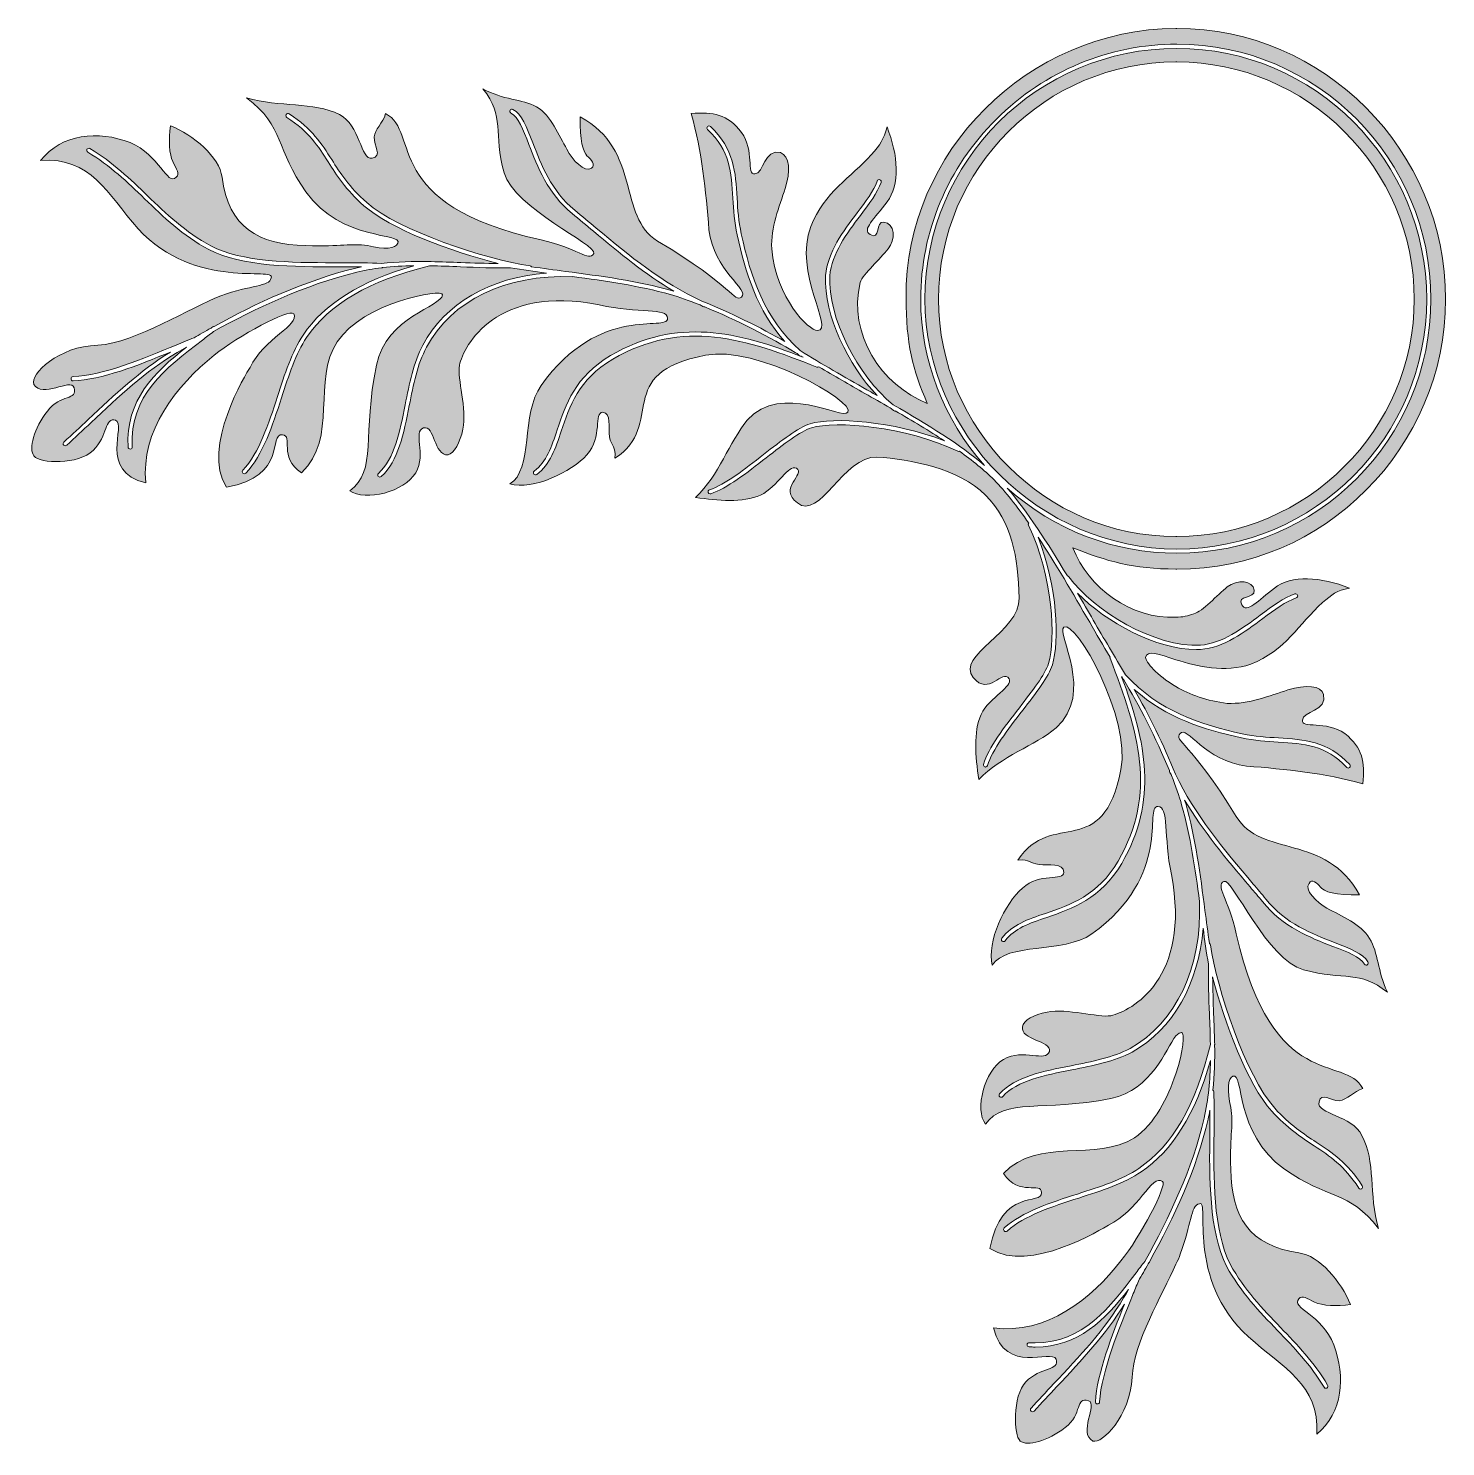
# Model space of a CAD drawing. Header units: inches. Extents: x -187 to 779, y -64 to 903.
import ezdxf

# ---------------------------------------------------------------- set-up
doc = ezdxf.new("R2010")
doc.units = ezdxf.units.IN
doc.header["$MEASUREMENT"] = 0
doc.layers.add('图层 1', color=7, linetype='Continuous')

# ---------------------------------------------------------------- blocks, each defined once
blk = doc.blocks.new('block 2')
at = {"layer": '图层 1', "true_color": 0xffffff}
h = blk.add_hatch(color=7, dxfattribs=at)
h.dxf.hatch_style = 2
edge = h.paths.add_edge_path()
edge.add_spline(control_points=[(628.13, 321.31), (633.47, 324.36), (657.88, 267.16), (682.29, 261.05), (710.52, 253.42), (720.43, 261.05), (739.5, 245.8), (732.64, 260.29), (733.4, 272.49), (727.3, 282.41), (721.19, 292.33), (708.22, 297.66), (698.31, 303.01), (691.44, 306.82), (682.29, 315.98), (686.1, 319.78), (687.63, 323.6), (692.21, 319.78), (693.74, 317.5), (696.01, 314.44), (704.41, 311.39), (720.43, 312.16), (697.54, 354.11), (653.3, 337.33), (636.52, 365.55), (604.49, 417.42), (593.81, 416.66), (598.39, 421.99), (602.2, 428.1), (615.94, 402.93), (643.39, 399.88), (670.08, 397.58), (696.78, 395.3), (722.72, 387.67), (724.23, 402.93), (722.72, 412.07), (710.52, 421.99), (697.54, 431.15), (680.76, 425.05), (681.53, 431.15), (681.53, 437.25), (699.07, 437.25), (696.01, 448.69), (694.5, 454.79), (683.82, 455.56), (671.62, 451.74), (659.41, 447.93), (644.92, 441.82), (630.42, 442.6), (616.69, 444.12), (604.49, 448.69), (595.33, 454.03), (582.38, 461.66), (574.74, 470.81), (574.74, 473.86), (575.5, 479.2), (583.89, 476.15), (595.33, 472.34), (609.83, 467.77), (628.89, 463.19), (646.43, 469.29), (670.08, 478.44), (679.23, 496.75), (695.26, 511.24), (701.36, 516.58), (705.18, 519.63), (713.56, 521.16), (694.5, 528.78), (673.89, 530.31), (662.45, 521.16), (651.77, 512.77), (643.39, 503.61), (640.33, 509.71), (636.52, 516.58), (649.5, 513.53), (648.73, 519.63), (647.97, 526.5), (637.29, 527.26), (630.42, 521.92), (623.55, 516.58), (613.64, 505.14), (607.53, 503.61), (603.73, 502.09), (599.91, 501.33), (595.33, 501.33), (564.83, 499.8), (535.84, 521.16), (525.16, 548.62), (548.05, 539.46), (566.35, 534.12), (595.33, 534.12), (595.33, 534.12), (596.09, 534.12), (596.09, 534.12), (696.01, 533.36), (779.16, 617.27), (779.16, 717.95), (779.16, 819.4), (696.01, 902.54), (596.09, 902.54), (596.09, 902.54), (595.33, 902.54), (595.33, 902.54), (494.64, 901.78), (410.73, 818.64), (411.5, 718.72), (411.5, 688.2), (416.08, 669.89), (426, 647.01), (394.72, 659.22), (371.84, 694.31), (380.24, 729.39), (382.51, 735.5), (393.96, 745.41), (399.29, 752.28), (404.63, 758.38), (403.89, 769.82), (396.25, 770.59), (390.91, 771.35), (393.96, 757.62), (387.11, 762.19), (380.99, 765.24), (390.15, 772.87), (398.54, 784.31), (407.7, 795.75), (406.16, 816.35), (398.54, 835.42), (396.25, 827.03), (393.96, 823.21), (387.85, 816.35), (374.13, 801.09), (355.82, 791.18), (346.67, 767.53), (334.47, 736.26), (362.69, 697.36), (351.25, 696.6), (345.14, 696.6), (323.03, 718.72), (319.97, 752.28), (319.21, 766.77), (325.31, 781.26), (329.13, 793.47), (332.94, 804.91), (332.17, 815.59), (326.07, 817.88), (314.63, 820.93), (314.63, 803.39), (308.54, 803.39), (302.43, 802.62), (308.54, 819.4), (299.38, 831.61), (289.46, 844.58), (280.31, 845.34), (265.05, 844.58), (272.68, 818.64), (274.97, 791.94), (277.25, 765.25), (280.31, 737.79), (305.48, 724.06), (299.38, 719.48), (294.04, 715.66), (294.8, 726.34), (242.16, 757.62), (214.7, 774.4), (231.48, 819.4), (189.54, 842.29), (188.78, 826.27), (191.82, 817.88), (194.12, 815.59), (197.16, 813.3), (200.22, 809.49), (197.16, 807.2), (192.58, 804.15), (184.2, 812.54), (180.38, 820.17), (175.04, 829.32), (169.7, 843.05), (159.79, 849.15), (149.88, 854.49), (136.91, 853.72), (123.17, 861.36), (138.44, 842.29), (130.04, 831.61), (137.67, 804.15), (144.54, 779.74), (200.98, 755.33), (198.69, 749.23), (195.64, 743.12), (187.25, 753.04), (162.84, 758.38), (53, 782.79), (81.22, 831.61), (56.81, 844.57), (55.29, 837.71), (49.2, 833.9), (49.2, 828.55), (48.43, 822.45), (55.29, 815.59), (47.66, 814.06), (40.03, 812.54), (39.27, 836.95), (25.55, 843.81), (7.23, 852.96), (-14.89, 848.39), (-37.77, 855.25), (-11.84, 835.42), (-17.93, 820.16), (2.66, 791.18), (27.08, 756.85), (69.02, 763.72), (65.21, 756.09), (63.68, 752.28), (56.06, 751.51), (44.62, 754.56), (33.17, 756.09), (27.08, 753.8), (2.66, 754.56), (-30.14, 755.33), (-49.98, 766.77), (-54.55, 801.09), (-56.07, 814.82), (-74.37, 830.08), (-89.62, 836.18), (-91.16, 827.03), (-90.4, 816.35), (-88.12, 811.77), (-85.82, 806.43), (-82.77, 803.38), (-85.82, 801.09), (-91.92, 794.99), (-97.26, 816.35), (-117.1, 824.74), (-139.22, 833.13), (-163.62, 830.84), (-178.13, 812.54), (-143.8, 814.82), (-133.12, 790.42), (-111.75, 766.01), (-72.1, 723.29), (-17.93, 740.84), (-21, 732.44), (-22.52, 726.34), (-34.71, 727.87), (-55.32, 720.24), (-75.91, 712.61), (-113.27, 688.2), (-139.22, 686.68), (-165.92, 685.91), (-185.75, 666.85), (-182.7, 659.98), (-177.36, 650.07), (-157.53, 664.55), (-155.24, 657.69), (-152.94, 648.54), (-164.39, 653.88), (-173.54, 641.68), (-182.7, 630.23), (-186.5, 615.74), (-182.7, 611.16), (-178.89, 605.82), (-152.19, 605.06), (-142.27, 614.98), (-132.35, 624.89), (-134.64, 637.86), (-127.02, 635.57), (-119.38, 632.52), (-139.22, 600.48), (-106.42, 592.85), (-110.23, 627.94), (-85.82, 659.21), (-59.89, 679.81), (-43.88, 692.78), (-8.78, 711.85), (-5.73, 708.03), (-1.15, 700.41), (-26.33, 691.25), (-35.48, 671.42), (-37.77, 667.61), (-69.04, 617.26), (-51.49, 589.81), (-9.55, 597.43), (-23.28, 626.42), (-13.36, 625.66), (-5.73, 624.89), (-16.41, 610.4), (-0.4, 599.72), (24.78, 623.37), (6.47, 663.03), (24.01, 688.96), (41.56, 715.66), (95.72, 725.58), (95.72, 721), (94.95, 712.61), (57.57, 706.51), (50.71, 672.95), (40.79, 626.42), (51.47, 600.48), (32.42, 587.51), (43.09, 579.89), (69.78, 586.75), (77.42, 599.72), (85.03, 612.69), (75.12, 627.94), (82.76, 630.23), (90.37, 632.52), (89.61, 611.16), (99.54, 611.93), (103.34, 612.69), (107.92, 620.31), (109.45, 629.47), (112.5, 643.2), (105.64, 663.79), (107.15, 672.95), (110.21, 686.68), (132.33, 727.86), (202.5, 714.14), (229.2, 708.03), (249.03, 712.61), (249.03, 704.98), (249.03, 695.07), (203.26, 715.66), (162.84, 659.21), (149.12, 640.15), (157.5, 601.24), (141.48, 592.09), (157.5, 587.51), (183.44, 600.48), (194.12, 611.93), (204.79, 624.13), (198.69, 640.91), (204.79, 640.91), (210.9, 640.91), (208.6, 630.23), (209.37, 624.13), (210.9, 617.26), (213.94, 618.02), (213.2, 609.63), (248.27, 632.52), (210.9, 667.61), (274.97, 679.81), (309.29, 686.68), (377.17, 648.54), (371.84, 640.91), (368.03, 635.57), (326.84, 661.5), (303.19, 635.57), (290.99, 620.31), (284.13, 598.2), (268.11, 582.94), (283.36, 580.65), (300.14, 579.12), (312.35, 584.46), (324.55, 590.56), (331.41, 605.82), (336.76, 602.77), (343.62, 598.95), (323.79, 589.04), (337.51, 579.12), (352.77, 566.92), (368.79, 611.16), (391.68, 610.4), (414.55, 608.87), (447.36, 602.77), (465.66, 584.46), (483.96, 566.15), (487.78, 542.51), (488.54, 514.29), (489.3, 491.4), (445.06, 475.38), (457.27, 460.13), (467.95, 447.16), (477.11, 466.23), (481.68, 459.37), (484.73, 454.03), (468.71, 447.16), (462.61, 434.96), (457.27, 422.76), (458.8, 406.74), (461.08, 390.72), (476.34, 406.74), (499.24, 413.6), (513.72, 425.81), (540.41, 449.45), (513.72, 490.64), (519.06, 494.46), (527.45, 499.8), (564.83, 431.91), (557.96, 397.58), (545.75, 334.27), (510.67, 370.89), (487.78, 335.8), (496.17, 336.56), (495.4, 333.51), (502.27, 332.75), (508.38, 331.98), (519.06, 334.27), (519.06, 327.41), (519.06, 321.31), (502.27, 327.41), (490.83, 316.73), (478.62, 306.05), (466.41, 280.12), (470.24, 264.09), (480.15, 280.12), (518.29, 271.73), (538.12, 285.46), (593.8, 325.89), (573.21, 372.42), (583.13, 372.42), (590.75, 372.42), (586.95, 351.81), (592.28, 325.89), (606.02, 254.95), (564.83, 232.83), (551.09, 229.76), (541.94, 228.24), (521.34, 235.11), (507.61, 232.07), (498.46, 230.53), (491.6, 226.73), (490.83, 222.15), (489.3, 212.99), (510.66, 212.99), (509.15, 205.36), (506.85, 197.74), (491.6, 207.64), (477.86, 200.02), (464.89, 192.4), (458.04, 165.7), (465.66, 155.78), (478.62, 174.09), (504.56, 164.18), (551.09, 173.33), (579.31, 179.43), (588.47, 206.89), (595.33, 216.04), (596.86, 217.57), (598.39, 218.33), (599.15, 218.33), (601.43, 218.33), (600.67, 205.36), (595.33, 190.12), (589.99, 174.09), (580.84, 155.78), (567.1, 146.63), (541.17, 129.85), (501.51, 147.39), (477.86, 122.22), (488.53, 106.2), (503.81, 116.88), (503.81, 109.25), (504.56, 100.1), (476.34, 113.07), (468.71, 71.11), (495.4, 53.57), (545.75, 84.85), (549.56, 87.13), (569.4, 96.29), (579.31, 122.22), (586.18, 116.88), (589.99, 114.6), (570.93, 78.74), (557.95, 62.73), (538.12, 36.79), (506.85, 12.38), (471, 16.96), (479.38, -15.83), (510.66, 3.23), (513.72, -4.4), (516.76, -12.02), (503.04, -9.74), (493.11, -19.65), (483.96, -29.57), (484.73, -56.27), (489.3, -60.08), (493.88, -63.89), (508.38, -60.08), (519.82, -50.92), (532.01, -41.78), (526.68, -29.57), (535.83, -32.62), (542.71, -34.91), (528.2, -54.75), (538.88, -60.08), (544.98, -62.36), (564.06, -43.3), (565.58, -16.6), (566.35, 7.04), (586.18, 39.08), (595.32, 60.43), (596.86, 62.73), (597.62, 65.02), (598.39, 67.3), (606.01, 87.9), (605.25, 100.1), (611.35, 101.63), (618.97, 104.68), (601.43, 50.53), (644.91, 10.86), (668.55, -10.5), (692.97, -21.18), (691.44, -55.51), (708.98, -40.24), (711.28, -16.6), (702.88, 5.52), (695.25, 26.12), (673.14, 30.69), (679.23, 36.79), (681.53, 39.84), (684.57, 36.79), (689.92, 34.5), (695.25, 32.22), (705.17, 31.46), (714.32, 32.98), (708.22, 48.24), (692.97, 66.54), (679.23, 68.07), (644.91, 73.4), (633.47, 92.47), (632.71, 125.28), (631.94, 149.69), (634.99, 155.78), (632.71, 167.23), (630.42, 178.67), (630.42, 187.06), (634.23, 188.59), (641.86, 191.64), (634.99, 149.69), (669.32, 125.28), (698.31, 104.68), (713.55, 110.78), (733.39, 84.85), (726.53, 107.73), (731.86, 130.61), (721.96, 148.15), (715.85, 161.89), (690.67, 162.65), (692.97, 171.04), (694.5, 177.9), (700.59, 171.81), (706.69, 171.81), (712.04, 172.57), (716.62, 177.91), (722.71, 180.19), (710.51, 203.83), (661.69, 175.62), (636.52, 285.46), (631.18, 309.86), (622.03, 318.26), (628.13, 321.31)], knot_values=[0, 0, 0, 0, 1, 1, 1, 2, 2, 2, 3, 3, 3, 4, 4, 4, 5, 5, 5, 6, 6, 6, 7, 7, 7, 8, 8, 8, 9, 9, 9, 10, 10, 10, 11, 11, 11, 12, 12, 12, 13, 13, 13, 14, 14, 14, 15, 15, 15, 16, 16, 16, 17, 17, 17, 18, 18, 18, 19, 19, 19, 20, 20, 20, 21, 21, 21, 22, 22, 22, 23, 23, 23, 24, 24, 24, 25, 25, 25, 26, 26, 26, 27, 27, 27, 28, 28, 28, 29, 29, 29, 30, 30, 30, 31, 31, 31, 32, 32, 32, 33, 33, 33, 34, 34, 34, 35, 35, 35, 36, 36, 36, 37, 37, 37, 38, 38, 38, 39, 39, 39, 40, 40, 40, 41, 41, 41, 42, 42, 42, 43, 43, 43, 44, 44, 44, 45, 45, 45, 46, 46, 46, 47, 47, 47, 48, 48, 48, 49, 49, 49, 50, 50, 50, 51, 51, 51, 52, 52, 52, 53, 53, 53, 54, 54, 54, 55, 55, 55, 56, 56, 56, 57, 57, 57, 58, 58, 58, 59, 59, 59, 60, 60, 60, 61, 61, 61, 62, 62, 62, 63, 63, 63, 64, 64, 64, 65, 65, 65, 66, 66, 66, 67, 67, 67, 68, 68, 68, 69, 69, 69, 70, 70, 70, 71, 71, 71, 72, 72, 72, 73, 73, 73, 74, 74, 74, 75, 75, 75, 76, 76, 76, 77, 77, 77, 78, 78, 78, 79, 79, 79, 80, 80, 80, 81, 81, 81, 82, 82, 82, 83, 83, 83, 84, 84, 84, 85, 85, 85, 86, 86, 86, 87, 87, 87, 88, 88, 88, 89, 89, 89, 90, 90, 90, 91, 91, 91, 92, 92, 92, 93, 93, 93, 94, 94, 94, 95, 95, 95, 96, 96, 96, 97, 97, 97, 98, 98, 98, 99, 99, 99, 100, 100, 100, 101, 101, 101, 102, 102, 102, 103, 103, 103, 104, 104, 104, 105, 105, 105, 106, 106, 106, 107, 107, 107, 108, 108, 108, 109, 109, 109, 110, 110, 110, 111, 111, 111, 112, 112, 112, 113, 113, 113, 114, 114, 114, 115, 115, 115, 116, 116, 116, 117, 117, 117, 118, 118, 118, 119, 119, 119, 120, 120, 120, 121, 121, 121, 122, 122, 122, 123, 123, 123, 124, 124, 124, 125, 125, 125, 126, 126, 126, 127, 127, 127, 128, 128, 128, 129, 129, 129, 130, 130, 130, 131, 131, 131, 132, 132, 132, 133, 133, 133, 134, 134, 134, 135, 135, 135, 136, 136, 136, 137, 137, 137, 138, 138, 138, 139, 139, 139, 140, 140, 140, 141, 141, 141, 142, 142, 142, 143, 143, 143, 144, 144, 144, 145, 145, 145, 146, 146, 146, 147, 147, 147, 148, 148, 148, 149, 149, 149, 150, 150, 150, 151, 151, 151, 152, 152, 152, 153, 153, 153, 154, 154, 154, 155, 155, 155, 156, 156, 156, 157, 157, 157, 158, 158, 158, 159, 159, 159, 160, 160, 160, 161, 161, 161, 162, 162, 162, 163, 163, 163, 164, 164, 164, 165, 165, 165, 166, 166, 166, 167, 167, 167, 168, 168, 168, 169, 169, 169, 170, 170, 170, 171, 171, 171, 172, 172, 172, 173, 173, 173, 174, 174, 174, 175, 175, 175, 176, 176, 176, 177, 177, 177, 178, 178, 178, 179, 179, 179, 180, 180, 180, 181, 181, 181, 182, 182, 182, 183, 183, 183, 183], degree=3, periodic=1)
edge = h.paths.add_edge_path()
edge.add_spline(control_points=[(602.05, 374.33), (608.72, 350.73), (612, 325.69), (615.19, 301.46), (616.17, 294.07), (617.19, 286.53), (618.27, 278.99), (618.58, 278.77), (618.82, 278.44), (618.87, 278.03), (623.22, 248.33), (642.94, 188.77), (662.76, 166.65), (673.14, 155.26), (682.24, 149.3), (691.02, 143.54), (701.85, 136.46), (712.07, 129.76), (722.39, 113.85), (722.82, 113.19), (722.62, 112.3), (721.96, 111.87), (721.73, 111.72), (721.46, 111.65), (721.19, 111.65), (720.72, 111.65), (720.26, 111.87), (720, 112.3), (710, 127.7), (700.49, 133.94), (689.48, 141.16), (680.54, 147.01), (671.28, 153.07), (660.64, 164.74), (644.24, 183.03), (628.41, 224.67), (620.42, 256.35), (620.5, 247.78), (620.76, 239.24), (621.09, 230.94), (621.36, 224.45), (621.61, 217.9), (621.74, 211.34), (621.88, 211.04), (621.97, 210.72), (621.89, 210.38), (621.85, 210.2), (621.8, 210.04), (621.75, 209.87), (621.94, 199.56), (621.72, 189.21), (620.63, 178.94), (620.94, 178.7), (621.15, 178.39), (621.17, 177.97), (621.56, 169.85), (621.46, 160.2), (621.34, 150), (621.02, 120.33), (620.64, 83.39), (632.46, 60.33), (641.9, 43.02), (654.48, 29.95), (666.65, 17.3), (677.92, 5.59), (689.56, -6.5), (698.76, -21.97), (699.17, -22.65), (698.95, -23.53), (698.27, -23.94), (698.04, -24.07), (697.79, -24.13), (697.54, -24.13), (697.05, -24.13), (696.58, -23.88), (696.32, -23.44), (687.28, -8.25), (675.75, 3.74), (664.6, 15.32), (652.29, 28.1), (639.56, 41.32), (629.93, 58.99), (617.77, 82.72), (618.17, 120.04), (618.49, 150.03), (618.54, 155.33), (618.58, 160.43), (618.58, 165.28), (618.18, 163.27), (617.8, 161.25), (617.32, 159.26), (609.54, 125.18), (594.06, 92.25), (577.59, 62.59), (577.57, 62.33), (577.56, 62.07), (577.39, 61.86), (577.12, 61.5), (576.85, 61.13), (576.56, 60.77), (574.32, 56.77), (572.09, 52.79), (569.83, 48.92), (568.61, 45.86), (567.27, 42.57), (565.84, 39.11), (556.9, 17.26), (544.66, -12.65), (543.37, -33.47), (543.31, -34.24), (542.69, -34.81), (541.94, -34.81), (541.9, -34.81), (541.88, -34.81), (541.84, -34.81), (541.07, -34.76), (540.46, -34.08), (540.51, -33.3), (541.71, -14.15), (551.79, 12.12), (560.38, 33.25), (547.53, 12.51), (531.33, -4.89), (514.12, -23.16), (509.02, -28.59), (503.87, -34.06), (498.76, -39.68), (498.47, -40), (498.08, -40.15), (497.7, -40.15), (497.35, -40.15), (497.02, -40.02), (496.73, -39.77), (496.15, -39.25), (496.11, -38.34), (496.65, -37.76), (501.76, -32.13), (506.93, -26.64), (512.04, -21.21), (529.94, -2.2), (546.84, 15.75), (559.77, 37.52), (560.89, 39.36), (562.01, 41.3), (563.13, 43.18), (547.04, 22.59), (529.03, 3.98), (499.46, 3.98), (498.09, 3.98), (496.73, 4.01), (495.32, 4.09), (494.54, 4.14), (493.93, 4.81), (493.98, 5.6), (494.04, 6.39), (494.54, 6.97), (495.49, 6.95), (496.81, 6.87), (498.1, 6.83), (499.38, 6.83), (532.19, 6.83), (550.5, 31.08), (568.22, 54.55), (570.21, 57.17), (572.19, 59.77), (574.17, 62.34), (590.88, 92.24), (606.68, 125.52), (614.53, 159.91), (617.67, 172.77), (618.72, 186), (618.92, 199.25), (608.65, 162.83), (593.19, 137.83), (571.72, 123.32), (560.44, 115.56), (544.58, 110.46), (529.26, 105.53), (511.01, 99.67), (492.16, 93.61), (480.34, 83.02), (480.08, 82.78), (479.73, 82.65), (479.39, 82.65), (479, 82.65), (478.6, 82.82), (478.32, 83.13), (477.8, 83.71), (477.85, 84.62), (478.44, 85.15), (490.69, 96.14), (509.85, 102.3), (528.38, 108.25), (543.51, 113.13), (559.15, 118.15), (570.12, 125.69), (592.97, 141.13), (608.92, 168.8), (618.89, 210.23), (618.77, 217.13), (618.52, 224), (618.23, 230.81), (617.77, 242.01), (617.3, 253.58), (617.55, 264.89), (616.18, 272.95), (615.02, 281.23), (613.9, 289.49), (610.93, 251.58), (593.55, 220.66), (565.52, 204.88), (553.55, 198.56), (538.79, 195.68), (524.54, 192.88), (505.51, 189.16), (487.54, 185.65), (477.38, 174.66), (477.11, 174.34), (476.72, 174.19), (476.34, 174.19), (475.99, 174.19), (475.65, 174.31), (475.37, 174.57), (474.8, 175.11), (474.75, 176.01), (475.29, 176.58), (486.07, 188.28), (504.49, 191.87), (523.99, 195.69), (538.05, 198.44), (552.58, 201.29), (564.15, 207.39), (595.55, 225.06), (613.24, 262.49), (611.45, 307.52), (611.45, 307.55), (611.47, 307.57), (611.47, 307.59), (608.55, 329.67), (605.32, 352.25), (599.3, 373.55), (597.64, 379.43), (595.24, 386.19), (592.4, 393.34), (591.94, 394.32), (591.43, 395.25), (590.98, 396.23), (590.88, 396.43), (590.96, 396.64), (590.96, 396.85), (582.13, 418.34), (569.62, 442.76), (559.8, 458.62), (559.45, 459.18), (559.09, 459.79), (558.75, 460.35), (558.63, 460.5), (558.49, 460.61), (558.37, 460.75), (575, 415.85), (583.49, 376.71), (558.43, 333.56), (544.25, 309.32), (524.67, 302.65), (507.4, 296.76), (495.56, 292.72), (485.34, 289.24), (479.01, 280.79), (478.73, 280.41), (478.29, 280.22), (477.86, 280.22), (477.57, 280.22), (477.26, 280.31), (477.01, 280.5), (476.37, 280.97), (476.24, 281.87), (476.72, 282.5), (483.59, 291.65), (494.7, 295.44), (506.47, 299.46), (523.28, 305.19), (542.32, 311.68), (555.96, 335), (582.88, 381.35), (570.06, 423.31), (550.52, 473.34), (550.42, 473.59), (550.49, 473.83), (550.54, 474.08), (545.87, 481.95), (541.21, 489.93), (536.64, 497.81), (525.08, 517.74), (513.3, 537.95), (501.48, 555.91), (514.88, 522.11), (516.07, 484.69), (511.26, 468.87), (508.69, 460.75), (500.1, 449.64), (491, 437.87), (480.77, 424.62), (470.2, 410.92), (467.03, 400.24), (466.85, 399.61), (466.27, 399.21), (465.66, 399.21), (465.52, 399.21), (465.39, 399.23), (465.25, 399.27), (464.49, 399.5), (464.07, 400.29), (464.28, 401.04), (467.61, 412.24), (478.35, 426.16), (488.74, 439.62), (497.68, 451.18), (506.11, 462.09), (508.54, 469.72), (513.65, 486.56), (511.77, 528.7), (494.88, 564.02), (494.65, 564.51), (494.8, 565), (495.09, 565.41), (487.23, 576.73), (479.34, 586.86), (471.5, 594.91), (464.82, 601.59), (456.75, 608.06), (447.85, 614.42), (447.5, 614.28), (447.11, 614.27), (446.73, 614.45), (411.19, 631.45), (363.23, 635.29), (347.09, 630.39), (339.3, 627.92), (328.11, 619.19), (316.26, 609.95), (303.08, 599.68), (289.44, 589.06), (278.48, 585.4), (278.32, 585.35), (278.16, 585.33), (278.02, 585.33), (277.42, 585.33), (276.86, 585.7), (276.66, 586.31), (276.41, 587.05), (276.82, 587.86), (277.57, 588.11), (288.08, 591.61), (301.5, 602.08), (314.5, 612.2), (326.56, 621.6), (337.96, 630.49), (346.24, 633.12), (361.65, 637.82), (402.73, 635.14), (437.63, 621.46), (427.27, 628.31), (415.99, 635.09), (404.19, 641.93), (404.07, 641.9), (403.99, 641.78), (403.89, 641.78), (403.57, 641.78), (403.28, 641.87), (403.02, 642.06), (402.25, 642.64), (401.46, 643.31), (400.7, 643.94), (395.01, 647.21), (389.26, 650.48), (383.42, 653.8), (373.01, 659.71), (362.48, 665.8), (352.12, 671.95), (351.72, 671.6), (351.22, 671.4), (350.71, 671.62), (302.74, 691.11), (259.15, 704.98), (211.62, 677.06), (188.32, 663.43), (182.07, 644.65), (176.57, 628.09), (172.7, 616.45), (169.04, 605.45), (159.88, 598.58), (159.62, 598.39), (159.33, 598.29), (159.03, 598.29), (158.59, 598.29), (158.15, 598.49), (157.88, 598.87), (157.41, 599.49), (157.53, 600.39), (158.16, 600.86), (166.61, 607.2), (169.96, 617.3), (173.86, 628.99), (179.53, 646.03), (185.94, 665.35), (210.17, 679.52), (255.34, 706.03), (296.73, 695.82), (341.38, 678.41), (340.92, 678.69), (340.44, 678.96), (339.99, 679.24), (339.93, 679.23), (339.86, 679.15), (339.8, 679.15), (339.47, 679.15), (339.14, 679.26), (338.87, 679.48), (338.44, 679.86), (338.09, 680.27), (337.67, 680.65), (337.11, 680.99), (336.53, 681.31), (336, 681.65), (320.16, 691.47), (295.78, 703.96), (274.31, 712.78), (274.27, 712.78), (274.25, 712.71), (274.2, 712.71), (274, 712.71), (273.8, 712.75), (273.62, 712.83), (272.78, 713.21), (272.06, 713.69), (271.24, 714.07), (263.88, 717), (256.95, 719.46), (250.93, 721.15), (229.51, 727.21), (206.67, 730.43), (184.34, 733.38), (184.26, 733.37), (184.22, 733.3), (184.14, 733.3), (138.85, 735.1), (101.7, 717.15), (84.77, 685.25), (78.63, 673.95), (75.79, 659.51), (73.04, 645.54), (69.22, 626.18), (65.62, 607.9), (53.97, 597.15), (53.69, 596.9), (53.35, 596.77), (53, 596.77), (52.61, 596.77), (52.23, 596.92), (51.94, 597.23), (51.41, 597.81), (51.44, 598.71), (52.02, 599.25), (62.99, 609.36), (66.51, 627.21), (70.23, 646.09), (73.03, 660.27), (75.92, 674.93), (82.25, 686.6), (97.42, 715.17), (128.19, 732.79), (166.47, 735.78), (158.28, 736.89), (150.04, 738.06), (142, 739.43), (130.94, 739.13), (119.29, 739.63), (108.02, 740.09), (101.02, 740.37), (93.92, 740.64), (86.85, 740.75), (45.83, 730.62), (18.4, 714.67), (3.08, 691.98), (-4.28, 680.95), (-9.04, 666.26), (-14.06, 650.72), (-20.23, 631.69), (-26.61, 612.02), (-38.26, 599.51), (-38.54, 599.2), (-38.92, 599.05), (-39.3, 599.05), (-39.64, 599.05), (-39.99, 599.18), (-40.27, 599.44), (-40.85, 599.98), (-40.88, 600.88), (-40.35, 601.46), (-29.13, 613.5), (-22.86, 632.87), (-16.8, 651.6), (-11.92, 666.65), (-6.88, 682.2), (0.71, 693.57), (15.13, 714.93), (39.94, 730.39), (76.07, 740.76), (68.9, 740.66), (61.79, 740.32), (54.78, 739.51), (54.67, 739.49), (54.61, 739.41), (54.53, 739.41), (54.48, 739.41), (54.45, 739.41), (54.42, 739.42), (54.34, 739.42), (54.24, 739.42), (54.16, 739.43), (48.46, 738.74), (42.83, 737.77), (37.32, 736.4), (1.57, 727.62), (-32.07, 711.64), (-60.45, 695.89), (-62.93, 693.96), (-65.42, 692.04), (-67.92, 690.13), (-93.5, 670.59), (-117.69, 652.12), (-115.68, 617.35), (-115.64, 616.56), (-116.24, 615.88), (-117.03, 615.84), (-117.05, 615.84), (-117.08, 615.84), (-117.11, 615.84), (-117.86, 615.84), (-118.49, 616.42), (-118.54, 617.18), (-120.37, 649.07), (-100.58, 668.22), (-78.75, 685.38), (-80.88, 684.13), (-83.07, 682.86), (-85.1, 681.64), (-106.87, 668.69), (-124.83, 651.79), (-143.82, 633.9), (-149.27, 628.78), (-154.75, 623.62), (-160.38, 618.5), (-160.97, 617.96), (-161.88, 618.01), (-162.4, 618.59), (-162.94, 619.18), (-162.89, 620.08), (-162.3, 620.61), (-156.68, 625.72), (-151.21, 630.88), (-145.79, 635.98), (-127.62, 653.09), (-110.3, 669.19), (-89.7, 682.01), (-111.32, 673.05), (-136.83, 662.96), (-155.96, 662.37), (-155.97, 662.37), (-156, 662.37), (-156.02, 662.37), (-156.78, 662.37), (-157.41, 662.98), (-157.44, 663.75), (-157.46, 664.54), (-156.84, 665.2), (-156.06, 665.22), (-135.94, 665.85), (-108.09, 677.44), (-85.71, 686.76), (-81.4, 688.55), (-77.34, 690.23), (-73.6, 691.73), (-69.87, 693.9), (-65.96, 696.1), (-62.01, 698.29), (-61.6, 698.61), (-61.19, 698.92), (-60.77, 699.24), (-60.5, 699.45), (-60.19, 699.5), (-59.86, 699.5), (-31.74, 714.97), (1.43, 730.53), (36.63, 739.17), (37.89, 739.48), (39.15, 739.7), (40.41, 739.98), (35.28, 740.06), (29.84, 740.06), (24.25, 740.03), (-4.86, 740.06), (-41.18, 739.99), (-63.6, 751.78), (-81.31, 761.43), (-94.53, 774.15), (-107.3, 786.46), (-118.89, 797.61), (-130.87, 809.13), (-146.06, 818.18), (-146.75, 818.58), (-146.96, 819.45), (-146.56, 820.13), (-146.16, 820.81), (-145.27, 821.04), (-144.61, 820.63), (-129.13, 811.43), (-117.03, 799.78), (-105.33, 788.52), (-92.68, 776.34), (-79.6, 763.76), (-62.26, 754.29), (-41.21, 743.25), (-7.04, 742.88), (21.23, 742.88), (23.27, 742.88), (25.26, 742.88), (27.23, 742.88), (37.03, 742.88), (46.19, 742.82), (53.94, 742.29), (64.64, 743.57), (75.58, 743.79), (86.49, 743.62), (86.65, 743.66), (86.82, 743.71), (86.99, 743.75), (87.38, 743.85), (87.75, 743.78), (88.04, 743.59), (94.76, 743.47), (101.49, 743.22), (108.13, 742.95), (116.56, 742.6), (125.15, 742.35), (133.69, 742.3), (101.95, 750.26), (59.72, 766.02), (42.13, 781.72), (29.79, 792.64), (23.69, 802.26), (17.77, 811.56), (11.08, 822.1), (4.76, 832.07), (-10.33, 841.85), (-10.99, 842.28), (-11.18, 843.16), (-10.76, 843.83), (-10.33, 844.5), (-9.43, 844.67), (-8.77, 844.25), (6.83, 834.12), (13.33, 823.9), (20.2, 813.09), (25.99, 803.96), (31.99, 794.51), (44.02, 783.86), (65.63, 764.57), (125.37, 745.12), (155.42, 740.72), (155.83, 740.66), (156.14, 740.42), (156.37, 740.11), (164.13, 738.98), (171.87, 737.92), (179.46, 736.92), (203.52, 733.76), (228.41, 730.49), (251.7, 723.91), (252.17, 723.78), (252.71, 723.58), (253.18, 723.44), (233.63, 735.03), (216.5, 749.34), (198.62, 764.28), (193.81, 768.29), (188.97, 772.33), (184.05, 776.34), (167.44, 789.82), (160.28, 808.45), (154.54, 823.42), (150.51, 833.91), (147.32, 842.19), (142.34, 844.84), (141.64, 845.21), (141.37, 846.07), (141.74, 846.77), (142.11, 847.48), (142.98, 847.75), (143.66, 847.36), (149.62, 844.22), (152.95, 835.49), (157.19, 824.45), (162.82, 809.79), (169.83, 791.55), (185.85, 778.56), (190.79, 774.54), (195.63, 770.49), (200.44, 766.47), (223.41, 747.28), (245.26, 729.24), (272.39, 716.68), (291.23, 709.15), (312.74, 698.48), (329.03, 689.12), (310.06, 710.14), (302.06, 736.33), (296.45, 761.89), (294.53, 770.57), (294.03, 778.8), (293.55, 786.76), (292.5, 804.23), (291.59, 819.31), (276.28, 833.61), (275.69, 834.15), (275.66, 835.05), (276.21, 835.63), (276.75, 836.21), (277.64, 836.23), (278.22, 835.7), (294.38, 820.62), (295.35, 804.26), (296.4, 786.93), (296.86, 779.08), (297.36, 770.97), (299.25, 762.51), (305.51, 733.92), (314.83, 704.59), (339.39, 682.95), (353.98, 673.85), (369.62, 664.92), (384.84, 656.29), (387.16, 654.97), (389.44, 653.67), (391.74, 652.36), (372.49, 672.89), (355.32, 706.79), (356.67, 734.04), (358.11, 750.29), (368.75, 764.35), (378.12, 776.77), (383.99, 784.53), (389.52, 791.86), (391.84, 798.52), (392.1, 799.26), (392.91, 799.66), (393.66, 799.39), (394.41, 799.13), (394.8, 798.32), (394.54, 797.58), (392.08, 790.5), (386.4, 782.99), (380.39, 775.05), (371.25, 762.94), (360.88, 749.22), (359.52, 733.85), (358.13, 706.04), (378.2, 665.75), (402.82, 646.02), (426.5, 632.39), (448.32, 619.01), (464.94, 604.76), (436.95, 636.44), (421.51, 676.13), (421.51, 717.95), (421.51, 764.04), (439.81, 807.61), (473.03, 840.63), (506.22, 873.61), (549.92, 891.77), (596.08, 891.77), (691.51, 891.77), (769.14, 813.8), (769.14, 717.95), (769.14, 622.53), (691.51, 544.9), (596.08, 544.9), (553.28, 544.9), (512.68, 560.68), (480.49, 589.23), (494.19, 573.26), (507.9, 551.99), (521.42, 529.4), (521.83, 529.38), (522.24, 529.22), (522.49, 528.86), (539.24, 505.54), (581.12, 480.62), (612.04, 482.16), (627.14, 483.49), (640.8, 493.68), (652.85, 502.66), (661.14, 508.83), (668.96, 514.67), (676.49, 517.17), (677.24, 517.43), (678.04, 517.02), (678.29, 516.27), (678.54, 515.52), (678.15, 514.71), (677.4, 514.46), (670.3, 512.1), (662.65, 506.4), (654.56, 500.37), (642.21, 491.16), (628.21, 480.72), (612.22, 479.31), (611.29, 479.26), (610.32, 479.24), (609.35, 479.24), (582.14, 479.24), (547.96, 497.69), (528.36, 517.67), (531.96, 511.54), (535.55, 505.38), (539.11, 499.25), (546.32, 486.81), (553.76, 474.04), (561.04, 462.09), (583.61, 437.25), (612.6, 428.02), (640.64, 421.86), (649.3, 419.99), (657.46, 419.51), (665.32, 419.03), (682.52, 418), (698.74, 417.03), (713.84, 400.85), (714.38, 400.28), (714.34, 399.37), (713.76, 398.83), (713.49, 398.57), (713.14, 398.45), (712.79, 398.45), (712.42, 398.45), (712.03, 398.6), (711.76, 398.9), (697.43, 414.25), (682.47, 415.14), (665.15, 416.18), (657.17, 416.66), (648.91, 417.15), (640.04, 419.07), (614.76, 424.62), (588.71, 432.6), (567.04, 452.03), (576.55, 435.53), (587.43, 413.58), (595.03, 394.45), (608.36, 366.5), (627.64, 343.58), (648.11, 319.43), (650.96, 316.05), (653.83, 312.67), (656.68, 309.26), (669.88, 292.54), (688.43, 285.39), (703.35, 279.65), (714.24, 275.46), (722.82, 272.15), (726.24, 266.35), (726.63, 265.68), (726.4, 264.8), (725.71, 264.39), (725.49, 264.26), (725.24, 264.2), (724.99, 264.2), (724.51, 264.2), (724.04, 264.46), (723.77, 264.9), (720.87, 269.84), (712.68, 272.99), (702.32, 276.98), (687.09, 282.85), (668.13, 290.15), (654.46, 307.46), (651.65, 310.83), (648.78, 314.21), (645.92, 317.58), (629.5, 336.97), (613.84, 355.56), (601.3, 376.63), (601.54, 375.89), (601.85, 375.05), (602.05, 374.33)], knot_values=[0, 0, 0, 0, 1, 1, 1, 2, 2, 2, 3, 3, 3, 4, 4, 4, 5, 5, 5, 6, 6, 6, 7, 7, 7, 8, 8, 8, 9, 9, 9, 10, 10, 10, 11, 11, 11, 12, 12, 12, 13, 13, 13, 14, 14, 14, 15, 15, 15, 16, 16, 16, 17, 17, 17, 18, 18, 18, 19, 19, 19, 20, 20, 20, 21, 21, 21, 22, 22, 22, 23, 23, 23, 24, 24, 24, 25, 25, 25, 26, 26, 26, 27, 27, 27, 28, 28, 28, 29, 29, 29, 30, 30, 30, 31, 31, 31, 32, 32, 32, 33, 33, 33, 34, 34, 34, 35, 35, 35, 36, 36, 36, 37, 37, 37, 38, 38, 38, 39, 39, 39, 40, 40, 40, 41, 41, 41, 42, 42, 42, 43, 43, 43, 44, 44, 44, 45, 45, 45, 46, 46, 46, 47, 47, 47, 48, 48, 48, 49, 49, 49, 50, 50, 50, 51, 51, 51, 52, 52, 52, 53, 53, 53, 54, 54, 54, 55, 55, 55, 56, 56, 56, 57, 57, 57, 58, 58, 58, 59, 59, 59, 60, 60, 60, 61, 61, 61, 62, 62, 62, 63, 63, 63, 64, 64, 64, 65, 65, 65, 66, 66, 66, 67, 67, 67, 68, 68, 68, 69, 69, 69, 70, 70, 70, 71, 71, 71, 72, 72, 72, 73, 73, 73, 74, 74, 74, 75, 75, 75, 76, 76, 76, 77, 77, 77, 78, 78, 78, 79, 79, 79, 80, 80, 80, 81, 81, 81, 82, 82, 82, 83, 83, 83, 84, 84, 84, 85, 85, 85, 86, 86, 86, 87, 87, 87, 88, 88, 88, 89, 89, 89, 90, 90, 90, 91, 91, 91, 92, 92, 92, 93, 93, 93, 94, 94, 94, 95, 95, 95, 96, 96, 96, 97, 97, 97, 98, 98, 98, 99, 99, 99, 100, 100, 100, 101, 101, 101, 102, 102, 102, 103, 103, 103, 104, 104, 104, 105, 105, 105, 106, 106, 106, 107, 107, 107, 108, 108, 108, 109, 109, 109, 110, 110, 110, 111, 111, 111, 112, 112, 112, 113, 113, 113, 114, 114, 114, 115, 115, 115, 116, 116, 116, 117, 117, 117, 118, 118, 118, 119, 119, 119, 120, 120, 120, 121, 121, 121, 122, 122, 122, 123, 123, 123, 124, 124, 124, 125, 125, 125, 126, 126, 126, 127, 127, 127, 128, 128, 128, 129, 129, 129, 130, 130, 130, 131, 131, 131, 132, 132, 132, 133, 133, 133, 134, 134, 134, 135, 135, 135, 136, 136, 136, 137, 137, 137, 138, 138, 138, 139, 139, 139, 140, 140, 140, 141, 141, 141, 142, 142, 142, 143, 143, 143, 144, 144, 144, 145, 145, 145, 146, 146, 146, 147, 147, 147, 148, 148, 148, 149, 149, 149, 150, 150, 150, 151, 151, 151, 152, 152, 152, 153, 153, 153, 154, 154, 154, 155, 155, 155, 156, 156, 156, 157, 157, 157, 158, 158, 158, 159, 159, 159, 160, 160, 160, 161, 161, 161, 162, 162, 162, 163, 163, 163, 164, 164, 164, 165, 165, 165, 166, 166, 166, 167, 167, 167, 168, 168, 168, 169, 169, 169, 170, 170, 170, 171, 171, 171, 172, 172, 172, 173, 173, 173, 174, 174, 174, 175, 175, 175, 176, 176, 176, 177, 177, 177, 178, 178, 178, 179, 179, 179, 180, 180, 180, 181, 181, 181, 182, 182, 182, 183, 183, 183, 184, 184, 184, 185, 185, 185, 186, 186, 186, 187, 187, 187, 188, 188, 188, 189, 189, 189, 190, 190, 190, 191, 191, 191, 192, 192, 192, 193, 193, 193, 194, 194, 194, 195, 195, 195, 196, 196, 196, 197, 197, 197, 198, 198, 198, 199, 199, 199, 200, 200, 200, 201, 201, 201, 202, 202, 202, 203, 203, 203, 204, 204, 204, 205, 205, 205, 206, 206, 206, 207, 207, 207, 208, 208, 208, 209, 209, 209, 210, 210, 210, 211, 211, 211, 212, 212, 212, 213, 213, 213, 214, 214, 214, 215, 215, 215, 216, 216, 216, 217, 217, 217, 218, 218, 218, 219, 219, 219, 220, 220, 220, 221, 221, 221, 222, 222, 222, 223, 223, 223, 224, 224, 224, 225, 225, 225, 226, 226, 226, 227, 227, 227, 228, 228, 228, 229, 229, 229, 230, 230, 230, 231, 231, 231, 232, 232, 232, 233, 233, 233, 234, 234, 234, 235, 235, 235, 236, 236, 236, 237, 237, 237, 238, 238, 238, 239, 239, 239, 240, 240, 240, 241, 241, 241, 242, 242, 242, 243, 243, 243, 244, 244, 244, 245, 245, 245, 246, 246, 246, 247, 247, 247, 248, 248, 248, 249, 249, 249, 250, 250, 250, 251, 251, 251, 252, 252, 252, 253, 253, 253, 254, 254, 254, 255, 255, 255, 256, 256, 256, 257, 257, 257, 258, 258, 258, 259, 259, 259, 260, 260, 260, 261, 261, 261, 262, 262, 262, 263, 263, 263, 264, 264, 264, 265, 265, 265, 266, 266, 266, 267, 267, 267, 268, 268, 268, 269, 269, 269, 270, 270, 270, 271, 271, 271, 272, 272, 272, 273, 273, 273, 274, 274, 274, 275, 275, 275, 276, 276, 276, 277, 277, 277, 278, 278, 278, 279, 279, 279, 280, 280, 280, 281, 281, 281, 282, 282, 282, 283, 283, 283, 284, 284, 284, 285, 285, 285, 286, 286, 286, 287, 287, 287, 288, 288, 288, 289, 289, 289, 290, 290, 290, 291, 291, 291, 292, 292, 292, 293, 293, 293, 294, 294, 294, 295, 295, 295, 296, 296, 296, 297, 297, 297, 298, 298, 298, 298], degree=3, periodic=1)
h = blk.add_hatch(color=7, dxfattribs=at)
h.dxf.hatch_style = 2
edge = h.paths.add_edge_path()
edge.add_spline(control_points=[(766.29, 717.95), (766.29, 812.22), (689.95, 888.91), (596.09, 888.91), (501.41, 888.91), (424.37, 812.22), (424.37, 717.95), (424.37, 625.7), (503.01, 547.76), (596.09, 547.76), (689.95, 547.76), (766.29, 624.11), (766.29, 717.95)], knot_values=[0, 0, 0, 0, 1, 1, 1, 2, 2, 2, 3, 3, 3, 4, 4, 4, 4], degree=3, periodic=1)
edge = h.paths.add_edge_path()
edge.add_spline(control_points=[(433.62, 717.95), (433.62, 807.2), (506.85, 879.66), (595.33, 879.66), (595.33, 879.66), (596.09, 879.66), (596.09, 879.66), (684.58, 879.66), (757.8, 807.2), (757.8, 717.95), (757.8, 629.47), (684.58, 556.25), (596.09, 556.25), (596.09, 556.25), (595.33, 556.25), (595.33, 556.25), (506.85, 556.25), (433.62, 629.47), (433.62, 717.95)], knot_values=[0, 0, 0, 0, 1, 1, 1, 2, 2, 2, 3, 3, 3, 4, 4, 4, 5, 5, 5, 6, 6, 6, 6], degree=3, periodic=1)
at = {"layer": '图层 1', "lineweight": 0}
for points, knots in [([(628.13, 321.31), (633.47, 324.36), (657.88, 267.16), (682.29, 261.05), (710.52, 253.42), (720.43, 261.05), (739.5, 245.8), (732.64, 260.29), (733.4, 272.49), (727.3, 282.41), (721.19, 292.33), (708.22, 297.66), (698.31, 303.01), (691.44, 306.82), (682.29, 315.98), (686.1, 319.78), (687.63, 323.6), (692.21, 319.78), (693.74, 317.5), (696.01, 314.44), (704.41, 311.39), (720.43, 312.16), (697.54, 354.11), (653.3, 337.33), (636.52, 365.55), (604.49, 417.42), (593.81, 416.66), (598.39, 421.99), (602.2, 428.1), (615.94, 402.93), (643.39, 399.88), (670.08, 397.58), (696.78, 395.3), (722.72, 387.67), (724.23, 402.93), (722.72, 412.07), (710.52, 421.99), (697.54, 431.15), (680.76, 425.05), (681.53, 431.15), (681.53, 437.25), (699.07, 437.25), (696.01, 448.69), (694.5, 454.79), (683.82, 455.56), (671.62, 451.74), (659.41, 447.93), (644.92, 441.82), (630.42, 442.6), (616.69, 444.12), (604.49, 448.69), (595.33, 454.03), (582.38, 461.66), (574.74, 470.81), (574.74, 473.86), (575.5, 479.2), (583.89, 476.15), (595.33, 472.34), (609.83, 467.77), (628.89, 463.19), (646.43, 469.29), (670.08, 478.44), (679.23, 496.75), (695.26, 511.24), (701.36, 516.58), (705.18, 519.63), (713.56, 521.16), (694.5, 528.78), (673.89, 530.31), (662.45, 521.16), (651.77, 512.77), (643.39, 503.61), (640.33, 509.71), (636.52, 516.58), (649.5, 513.53), (648.73, 519.63), (647.97, 526.5), (637.29, 527.26), (630.42, 521.92), (623.55, 516.58), (613.64, 505.14), (607.53, 503.61), (603.73, 502.09), (599.91, 501.33), (595.33, 501.33), (564.83, 499.8), (535.84, 521.16), (525.16, 548.62), (548.05, 539.46), (566.35, 534.12), (595.33, 534.12), (595.33, 534.12), (596.09, 534.12), (596.09, 534.12), (696.01, 533.36), (779.16, 617.27), (779.16, 717.95), (779.16, 819.4), (696.01, 902.54), (596.09, 902.54), (596.09, 902.54), (595.33, 902.54), (595.33, 902.54), (494.64, 901.78), (410.73, 818.64), (411.5, 718.72), (411.5, 688.2), (416.08, 669.89), (426, 647.01), (394.72, 659.22), (371.84, 694.31), (380.24, 729.39), (382.51, 735.5), (393.96, 745.41), (399.29, 752.28), (404.63, 758.38), (403.89, 769.82), (396.25, 770.59), (390.91, 771.35), (393.96, 757.62), (387.11, 762.19), (380.99, 765.24), (390.15, 772.87), (398.54, 784.31), (407.7, 795.75), (406.16, 816.35), (398.54, 835.42), (396.25, 827.03), (393.96, 823.21), (387.85, 816.35), (374.13, 801.09), (355.82, 791.18), (346.67, 767.53), (334.47, 736.26), (362.69, 697.36), (351.25, 696.6), (345.14, 696.6), (323.03, 718.72), (319.97, 752.28), (319.21, 766.77), (325.31, 781.26), (329.13, 793.47), (332.94, 804.91), (332.17, 815.59), (326.07, 817.88), (314.63, 820.93), (314.63, 803.39), (308.54, 803.39), (302.43, 802.62), (308.54, 819.4), (299.38, 831.61), (289.46, 844.58), (280.31, 845.34), (265.05, 844.58), (272.68, 818.64), (274.97, 791.94), (277.25, 765.25), (280.31, 737.79), (305.48, 724.06), (299.38, 719.48), (294.04, 715.66), (294.8, 726.34), (242.16, 757.62), (214.7, 774.4), (231.48, 819.4), (189.54, 842.29), (188.78, 826.27), (191.82, 817.88), (194.12, 815.59), (197.16, 813.3), (200.22, 809.49), (197.16, 807.2), (192.58, 804.15), (184.2, 812.54), (180.38, 820.17), (175.04, 829.32), (169.7, 843.05), (159.79, 849.15), (149.88, 854.49), (136.91, 853.72), (123.17, 861.36), (138.44, 842.29), (130.04, 831.61), (137.67, 804.15), (144.54, 779.74), (200.98, 755.33), (198.69, 749.23), (195.64, 743.12), (187.25, 753.04), (162.84, 758.38), (53, 782.79), (81.22, 831.61), (56.81, 844.57), (55.29, 837.71), (49.2, 833.9), (49.2, 828.55), (48.43, 822.45), (55.29, 815.59), (47.66, 814.06), (40.03, 812.54), (39.27, 836.95), (25.55, 843.81), (7.23, 852.96), (-14.89, 848.39), (-37.77, 855.25), (-11.84, 835.42), (-17.93, 820.16), (2.66, 791.18), (27.08, 756.85), (69.02, 763.72), (65.21, 756.09), (63.68, 752.28), (56.06, 751.51), (44.62, 754.56), (33.17, 756.09), (27.08, 753.8), (2.66, 754.56), (-30.14, 755.33), (-49.98, 766.77), (-54.55, 801.09), (-56.07, 814.82), (-74.37, 830.08), (-89.62, 836.18), (-91.16, 827.03), (-90.4, 816.35), (-88.12, 811.77), (-85.82, 806.43), (-82.77, 803.38), (-85.82, 801.09), (-91.92, 794.99), (-97.26, 816.35), (-117.1, 824.74), (-139.22, 833.13), (-163.62, 830.84), (-178.13, 812.54), (-143.8, 814.82), (-133.12, 790.42), (-111.75, 766.01), (-72.1, 723.29), (-17.93, 740.84), (-21, 732.44), (-22.52, 726.34), (-34.71, 727.87), (-55.32, 720.24), (-75.91, 712.61), (-113.27, 688.2), (-139.22, 686.68), (-165.92, 685.91), (-185.75, 666.85), (-182.7, 659.98), (-177.36, 650.07), (-157.53, 664.55), (-155.24, 657.69), (-152.94, 648.54), (-164.39, 653.88), (-173.54, 641.68), (-182.7, 630.23), (-186.5, 615.74), (-182.7, 611.16), (-178.89, 605.82), (-152.19, 605.06), (-142.27, 614.98), (-132.35, 624.89), (-134.64, 637.86), (-127.02, 635.57), (-119.38, 632.52), (-139.22, 600.48), (-106.42, 592.85), (-110.23, 627.94), (-85.82, 659.21), (-59.89, 679.81), (-43.88, 692.78), (-8.78, 711.85), (-5.73, 708.03), (-1.15, 700.41), (-26.33, 691.25), (-35.48, 671.42), (-37.77, 667.61), (-69.04, 617.26), (-51.49, 589.81), (-9.55, 597.43), (-23.28, 626.42), (-13.36, 625.66), (-5.73, 624.89), (-16.41, 610.4), (-0.4, 599.72), (24.78, 623.37), (6.47, 663.03), (24.01, 688.96), (41.56, 715.66), (95.72, 725.58), (95.72, 721), (94.95, 712.61), (57.57, 706.51), (50.71, 672.95), (40.79, 626.42), (51.47, 600.48), (32.42, 587.51), (43.09, 579.89), (69.78, 586.75), (77.42, 599.72), (85.03, 612.69), (75.12, 627.94), (82.76, 630.23), (90.37, 632.52), (89.61, 611.16), (99.54, 611.93), (103.34, 612.69), (107.92, 620.31), (109.45, 629.47), (112.5, 643.2), (105.64, 663.79), (107.15, 672.95), (110.21, 686.68), (132.33, 727.86), (202.5, 714.14), (229.2, 708.03), (249.03, 712.61), (249.03, 704.98), (249.03, 695.07), (203.26, 715.66), (162.84, 659.21), (149.12, 640.15), (157.5, 601.24), (141.48, 592.09), (157.5, 587.51), (183.44, 600.48), (194.12, 611.93), (204.79, 624.13), (198.69, 640.91), (204.79, 640.91), (210.9, 640.91), (208.6, 630.23), (209.37, 624.13), (210.9, 617.26), (213.94, 618.02), (213.2, 609.63), (248.27, 632.52), (210.9, 667.61), (274.97, 679.81), (309.29, 686.68), (377.17, 648.54), (371.84, 640.91), (368.03, 635.57), (326.84, 661.5), (303.19, 635.57), (290.99, 620.31), (284.13, 598.2), (268.11, 582.94), (283.36, 580.65), (300.14, 579.12), (312.35, 584.46), (324.55, 590.56), (331.41, 605.82), (336.76, 602.77), (343.62, 598.95), (323.79, 589.04), (337.51, 579.12), (352.77, 566.92), (368.79, 611.16), (391.68, 610.4), (414.55, 608.87), (447.36, 602.77), (465.66, 584.46), (483.96, 566.15), (487.78, 542.51), (488.54, 514.29), (489.3, 491.4), (445.06, 475.38), (457.27, 460.13), (467.95, 447.16), (477.11, 466.23), (481.68, 459.37), (484.73, 454.03), (468.71, 447.16), (462.61, 434.96), (457.27, 422.76), (458.8, 406.74), (461.08, 390.72), (476.34, 406.74), (499.24, 413.6), (513.72, 425.81), (540.41, 449.45), (513.72, 490.64), (519.06, 494.46), (527.45, 499.8), (564.83, 431.91), (557.96, 397.58), (545.75, 334.27), (510.67, 370.89), (487.78, 335.8), (496.17, 336.56), (495.4, 333.51), (502.27, 332.75), (508.38, 331.98), (519.06, 334.27), (519.06, 327.41), (519.06, 321.31), (502.27, 327.41), (490.83, 316.73), (478.62, 306.05), (466.41, 280.12), (470.24, 264.09), (480.15, 280.12), (518.29, 271.73), (538.12, 285.46), (593.8, 325.89), (573.21, 372.42), (583.13, 372.42), (590.75, 372.42), (586.95, 351.81), (592.28, 325.89), (606.02, 254.95), (564.83, 232.83), (551.09, 229.76), (541.94, 228.24), (521.34, 235.11), (507.61, 232.07), (498.46, 230.53), (491.6, 226.73), (490.83, 222.15), (489.3, 212.99), (510.66, 212.99), (509.15, 205.36), (506.85, 197.74), (491.6, 207.64), (477.86, 200.02), (464.89, 192.4), (458.04, 165.7), (465.66, 155.78), (478.62, 174.09), (504.56, 164.18), (551.09, 173.33), (579.31, 179.43), (588.47, 206.89), (595.33, 216.04), (596.86, 217.57), (598.39, 218.33), (599.15, 218.33), (601.43, 218.33), (600.67, 205.36), (595.33, 190.12), (589.99, 174.09), (580.84, 155.78), (567.1, 146.63), (541.17, 129.85), (501.51, 147.39), (477.86, 122.22), (488.53, 106.2), (503.81, 116.88), (503.81, 109.25), (504.56, 100.1), (476.34, 113.07), (468.71, 71.11), (495.4, 53.57), (545.75, 84.85), (549.56, 87.13), (569.4, 96.29), (579.31, 122.22), (586.18, 116.88), (589.99, 114.6), (570.93, 78.74), (557.95, 62.73), (538.12, 36.79), (506.85, 12.38), (471, 16.96), (479.38, -15.83), (510.66, 3.23), (513.72, -4.4), (516.76, -12.02), (503.04, -9.74), (493.11, -19.65), (483.96, -29.57), (484.73, -56.27), (489.3, -60.08), (493.88, -63.89), (508.38, -60.08), (519.82, -50.92), (532.01, -41.78), (526.68, -29.57), (535.83, -32.62), (542.71, -34.91), (528.2, -54.75), (538.88, -60.08), (544.98, -62.36), (564.06, -43.3), (565.58, -16.6), (566.35, 7.04), (586.18, 39.08), (595.32, 60.43), (596.86, 62.73), (597.62, 65.02), (598.39, 67.3), (606.01, 87.9), (605.25, 100.1), (611.35, 101.63), (618.97, 104.68), (601.43, 50.53), (644.91, 10.86), (668.55, -10.5), (692.97, -21.18), (691.44, -55.51), (708.98, -40.24), (711.28, -16.6), (702.88, 5.52), (695.25, 26.12), (673.14, 30.69), (679.23, 36.79), (681.53, 39.84), (684.57, 36.79), (689.92, 34.5), (695.25, 32.22), (705.17, 31.46), (714.32, 32.98), (708.22, 48.24), (692.97, 66.54), (679.23, 68.07), (644.91, 73.4), (633.47, 92.47), (632.71, 125.28), (631.94, 149.69), (634.99, 155.78), (632.71, 167.23), (630.42, 178.67), (630.42, 187.06), (634.23, 188.59), (641.86, 191.64), (634.99, 149.69), (669.32, 125.28), (698.31, 104.68), (713.55, 110.78), (733.39, 84.85), (726.53, 107.73), (731.86, 130.61), (721.96, 148.15), (715.85, 161.89), (690.67, 162.65), (692.97, 171.04), (694.5, 177.9), (700.59, 171.81), (706.69, 171.81), (712.04, 172.57), (716.62, 177.91), (722.71, 180.19), (710.51, 203.83), (661.69, 175.62), (636.52, 285.46), (631.18, 309.86), (622.03, 318.26), (628.13, 321.31)], [0, 0, 0, 0, 1, 1, 1, 2, 2, 2, 3, 3, 3, 4, 4, 4, 5, 5, 5, 6, 6, 6, 7, 7, 7, 8, 8, 8, 9, 9, 9, 10, 10, 10, 11, 11, 11, 12, 12, 12, 13, 13, 13, 14, 14, 14, 15, 15, 15, 16, 16, 16, 17, 17, 17, 18, 18, 18, 19, 19, 19, 20, 20, 20, 21, 21, 21, 22, 22, 22, 23, 23, 23, 24, 24, 24, 25, 25, 25, 26, 26, 26, 27, 27, 27, 28, 28, 28, 29, 29, 29, 30, 30, 30, 31, 31, 31, 32, 32, 32, 33, 33, 33, 34, 34, 34, 35, 35, 35, 36, 36, 36, 37, 37, 37, 38, 38, 38, 39, 39, 39, 40, 40, 40, 41, 41, 41, 42, 42, 42, 43, 43, 43, 44, 44, 44, 45, 45, 45, 46, 46, 46, 47, 47, 47, 48, 48, 48, 49, 49, 49, 50, 50, 50, 51, 51, 51, 52, 52, 52, 53, 53, 53, 54, 54, 54, 55, 55, 55, 56, 56, 56, 57, 57, 57, 58, 58, 58, 59, 59, 59, 60, 60, 60, 61, 61, 61, 62, 62, 62, 63, 63, 63, 64, 64, 64, 65, 65, 65, 66, 66, 66, 67, 67, 67, 68, 68, 68, 69, 69, 69, 70, 70, 70, 71, 71, 71, 72, 72, 72, 73, 73, 73, 74, 74, 74, 75, 75, 75, 76, 76, 76, 77, 77, 77, 78, 78, 78, 79, 79, 79, 80, 80, 80, 81, 81, 81, 82, 82, 82, 83, 83, 83, 84, 84, 84, 85, 85, 85, 86, 86, 86, 87, 87, 87, 88, 88, 88, 89, 89, 89, 90, 90, 90, 91, 91, 91, 92, 92, 92, 93, 93, 93, 94, 94, 94, 95, 95, 95, 96, 96, 96, 97, 97, 97, 98, 98, 98, 99, 99, 99, 100, 100, 100, 101, 101, 101, 102, 102, 102, 103, 103, 103, 104, 104, 104, 105, 105, 105, 106, 106, 106, 107, 107, 107, 108, 108, 108, 109, 109, 109, 110, 110, 110, 111, 111, 111, 112, 112, 112, 113, 113, 113, 114, 114, 114, 115, 115, 115, 116, 116, 116, 117, 117, 117, 118, 118, 118, 119, 119, 119, 120, 120, 120, 121, 121, 121, 122, 122, 122, 123, 123, 123, 124, 124, 124, 125, 125, 125, 126, 126, 126, 127, 127, 127, 128, 128, 128, 129, 129, 129, 130, 130, 130, 131, 131, 131, 132, 132, 132, 133, 133, 133, 134, 134, 134, 135, 135, 135, 136, 136, 136, 137, 137, 137, 138, 138, 138, 139, 139, 139, 140, 140, 140, 141, 141, 141, 142, 142, 142, 143, 143, 143, 144, 144, 144, 145, 145, 145, 146, 146, 146, 147, 147, 147, 148, 148, 148, 149, 149, 149, 150, 150, 150, 151, 151, 151, 152, 152, 152, 153, 153, 153, 154, 154, 154, 155, 155, 155, 156, 156, 156, 157, 157, 157, 158, 158, 158, 159, 159, 159, 160, 160, 160, 161, 161, 161, 162, 162, 162, 163, 163, 163, 164, 164, 164, 165, 165, 165, 166, 166, 166, 167, 167, 167, 168, 168, 168, 169, 169, 169, 170, 170, 170, 171, 171, 171, 172, 172, 172, 173, 173, 173, 174, 174, 174, 175, 175, 175, 176, 176, 176, 177, 177, 177, 178, 178, 178, 179, 179, 179, 180, 180, 180, 181, 181, 181, 182, 182, 182, 183, 183, 183, 183]), ([(602.05, 374.33), (608.72, 350.73), (612, 325.69), (615.19, 301.46), (616.17, 294.07), (617.19, 286.53), (618.27, 278.99), (618.58, 278.77), (618.82, 278.44), (618.87, 278.03), (623.22, 248.33), (642.94, 188.77), (662.76, 166.65), (673.14, 155.26), (682.24, 149.3), (691.02, 143.54), (701.85, 136.46), (712.07, 129.76), (722.39, 113.85), (722.82, 113.19), (722.62, 112.3), (721.96, 111.87), (721.73, 111.72), (721.46, 111.65), (721.19, 111.65), (720.72, 111.65), (720.26, 111.87), (720, 112.3), (710, 127.7), (700.49, 133.94), (689.48, 141.16), (680.54, 147.01), (671.28, 153.07), (660.64, 164.74), (644.24, 183.03), (628.41, 224.67), (620.42, 256.35), (620.5, 247.78), (620.76, 239.24), (621.09, 230.94), (621.36, 224.45), (621.61, 217.9), (621.74, 211.34), (621.88, 211.04), (621.97, 210.72), (621.89, 210.38), (621.85, 210.2), (621.8, 210.04), (621.75, 209.87), (621.94, 199.56), (621.72, 189.21), (620.63, 178.94), (620.94, 178.7), (621.15, 178.39), (621.17, 177.97), (621.56, 169.85), (621.46, 160.2), (621.34, 150), (621.02, 120.33), (620.64, 83.39), (632.46, 60.33), (641.9, 43.02), (654.48, 29.95), (666.65, 17.3), (677.92, 5.59), (689.56, -6.5), (698.76, -21.97), (699.17, -22.65), (698.95, -23.53), (698.27, -23.94), (698.04, -24.07), (697.79, -24.13), (697.54, -24.13), (697.05, -24.13), (696.58, -23.88), (696.32, -23.44), (687.28, -8.25), (675.75, 3.74), (664.6, 15.32), (652.29, 28.1), (639.56, 41.32), (629.93, 58.99), (617.77, 82.72), (618.17, 120.04), (618.49, 150.03), (618.54, 155.33), (618.58, 160.43), (618.58, 165.28), (618.18, 163.27), (617.8, 161.25), (617.32, 159.26), (609.54, 125.18), (594.06, 92.25), (577.59, 62.59), (577.57, 62.33), (577.56, 62.07), (577.39, 61.86), (577.12, 61.5), (576.85, 61.13), (576.56, 60.77), (574.32, 56.77), (572.09, 52.79), (569.83, 48.92), (568.61, 45.86), (567.27, 42.57), (565.84, 39.11), (556.9, 17.26), (544.66, -12.65), (543.37, -33.47), (543.31, -34.24), (542.69, -34.81), (541.94, -34.81), (541.9, -34.81), (541.88, -34.81), (541.84, -34.81), (541.07, -34.76), (540.46, -34.08), (540.51, -33.3), (541.71, -14.15), (551.79, 12.12), (560.38, 33.25), (547.53, 12.51), (531.33, -4.89), (514.12, -23.16), (509.02, -28.59), (503.87, -34.06), (498.76, -39.68), (498.47, -40), (498.08, -40.15), (497.7, -40.15), (497.35, -40.15), (497.02, -40.02), (496.73, -39.77), (496.15, -39.25), (496.11, -38.34), (496.65, -37.76), (501.76, -32.13), (506.93, -26.64), (512.04, -21.21), (529.94, -2.2), (546.84, 15.75), (559.77, 37.52), (560.89, 39.36), (562.01, 41.3), (563.13, 43.18), (547.04, 22.59), (529.03, 3.98), (499.46, 3.98), (498.09, 3.98), (496.73, 4.01), (495.32, 4.09), (494.54, 4.14), (493.93, 4.81), (493.98, 5.6), (494.04, 6.39), (494.54, 6.97), (495.49, 6.95), (496.81, 6.87), (498.1, 6.83), (499.38, 6.83), (532.19, 6.83), (550.5, 31.08), (568.22, 54.55), (570.21, 57.17), (572.19, 59.77), (574.17, 62.34), (590.88, 92.24), (606.68, 125.52), (614.53, 159.91), (617.67, 172.77), (618.72, 186), (618.92, 199.25), (608.65, 162.83), (593.19, 137.83), (571.72, 123.32), (560.44, 115.56), (544.58, 110.46), (529.26, 105.53), (511.01, 99.67), (492.16, 93.61), (480.34, 83.02), (480.08, 82.78), (479.73, 82.65), (479.39, 82.65), (479, 82.65), (478.6, 82.82), (478.32, 83.13), (477.8, 83.71), (477.85, 84.62), (478.44, 85.15), (490.69, 96.14), (509.85, 102.3), (528.38, 108.25), (543.51, 113.13), (559.15, 118.15), (570.12, 125.69), (592.97, 141.13), (608.92, 168.8), (618.89, 210.23), (618.77, 217.13), (618.52, 224), (618.23, 230.81), (617.77, 242.01), (617.3, 253.58), (617.55, 264.89), (616.18, 272.95), (615.02, 281.23), (613.9, 289.49), (610.93, 251.58), (593.55, 220.66), (565.52, 204.88), (553.55, 198.56), (538.79, 195.68), (524.54, 192.88), (505.51, 189.16), (487.54, 185.65), (477.38, 174.66), (477.11, 174.34), (476.72, 174.19), (476.34, 174.19), (475.99, 174.19), (475.65, 174.31), (475.37, 174.57), (474.8, 175.11), (474.75, 176.01), (475.29, 176.58), (486.07, 188.28), (504.49, 191.87), (523.99, 195.69), (538.05, 198.44), (552.58, 201.29), (564.15, 207.39), (595.55, 225.06), (613.24, 262.49), (611.45, 307.52), (611.45, 307.55), (611.47, 307.57), (611.47, 307.59), (608.55, 329.67), (605.32, 352.25), (599.3, 373.55), (597.64, 379.43), (595.24, 386.19), (592.4, 393.34), (591.94, 394.32), (591.43, 395.25), (590.98, 396.23), (590.88, 396.43), (590.96, 396.64), (590.96, 396.85), (582.13, 418.34), (569.62, 442.76), (559.8, 458.62), (559.45, 459.18), (559.09, 459.79), (558.75, 460.35), (558.63, 460.5), (558.49, 460.61), (558.37, 460.75), (575, 415.85), (583.49, 376.71), (558.43, 333.56), (544.25, 309.32), (524.67, 302.65), (507.4, 296.76), (495.56, 292.72), (485.34, 289.24), (479.01, 280.79), (478.73, 280.41), (478.29, 280.22), (477.86, 280.22), (477.57, 280.22), (477.26, 280.31), (477.01, 280.5), (476.37, 280.97), (476.24, 281.87), (476.72, 282.5), (483.59, 291.65), (494.7, 295.44), (506.47, 299.46), (523.28, 305.19), (542.32, 311.68), (555.96, 335), (582.88, 381.35), (570.06, 423.31), (550.52, 473.34), (550.42, 473.59), (550.49, 473.83), (550.54, 474.08), (545.87, 481.95), (541.21, 489.93), (536.64, 497.81), (525.08, 517.74), (513.3, 537.95), (501.48, 555.91), (514.88, 522.11), (516.07, 484.69), (511.26, 468.87), (508.69, 460.75), (500.1, 449.64), (491, 437.87), (480.77, 424.62), (470.2, 410.92), (467.03, 400.24), (466.85, 399.61), (466.27, 399.21), (465.66, 399.21), (465.52, 399.21), (465.39, 399.23), (465.25, 399.27), (464.49, 399.5), (464.07, 400.29), (464.28, 401.04), (467.61, 412.24), (478.35, 426.16), (488.74, 439.62), (497.68, 451.18), (506.11, 462.09), (508.54, 469.72), (513.65, 486.56), (511.77, 528.7), (494.88, 564.02), (494.65, 564.51), (494.8, 565), (495.09, 565.41), (487.23, 576.73), (479.34, 586.86), (471.5, 594.91), (464.82, 601.59), (456.75, 608.06), (447.85, 614.42), (447.5, 614.28), (447.11, 614.27), (446.73, 614.45), (411.19, 631.45), (363.23, 635.29), (347.09, 630.39), (339.3, 627.92), (328.11, 619.19), (316.26, 609.95), (303.08, 599.68), (289.44, 589.06), (278.48, 585.4), (278.32, 585.35), (278.16, 585.33), (278.02, 585.33), (277.42, 585.33), (276.86, 585.7), (276.66, 586.31), (276.41, 587.05), (276.82, 587.86), (277.57, 588.11), (288.08, 591.61), (301.5, 602.08), (314.5, 612.2), (326.56, 621.6), (337.96, 630.49), (346.24, 633.12), (361.65, 637.82), (402.73, 635.14), (437.63, 621.46), (427.27, 628.31), (415.99, 635.09), (404.19, 641.93), (404.07, 641.9), (403.99, 641.78), (403.89, 641.78), (403.57, 641.78), (403.28, 641.87), (403.02, 642.06), (402.25, 642.64), (401.46, 643.31), (400.7, 643.94), (395.01, 647.21), (389.26, 650.48), (383.42, 653.8), (373.01, 659.71), (362.48, 665.8), (352.12, 671.95), (351.72, 671.6), (351.22, 671.4), (350.71, 671.62), (302.74, 691.11), (259.15, 704.98), (211.62, 677.06), (188.32, 663.43), (182.07, 644.65), (176.57, 628.09), (172.7, 616.45), (169.04, 605.45), (159.88, 598.58), (159.62, 598.39), (159.33, 598.29), (159.03, 598.29), (158.59, 598.29), (158.15, 598.49), (157.88, 598.87), (157.41, 599.49), (157.53, 600.39), (158.16, 600.86), (166.61, 607.2), (169.96, 617.3), (173.86, 628.99), (179.53, 646.03), (185.94, 665.35), (210.17, 679.52), (255.34, 706.03), (296.73, 695.82), (341.38, 678.41), (340.92, 678.69), (340.44, 678.96), (339.99, 679.24), (339.93, 679.23), (339.86, 679.15), (339.8, 679.15), (339.47, 679.15), (339.14, 679.26), (338.87, 679.48), (338.44, 679.86), (338.09, 680.27), (337.67, 680.65), (337.11, 680.99), (336.53, 681.31), (336, 681.65), (320.16, 691.47), (295.78, 703.96), (274.31, 712.78), (274.27, 712.78), (274.25, 712.71), (274.2, 712.71), (274, 712.71), (273.8, 712.75), (273.62, 712.83), (272.78, 713.21), (272.06, 713.69), (271.24, 714.07), (263.88, 717), (256.95, 719.46), (250.93, 721.15), (229.51, 727.21), (206.67, 730.43), (184.34, 733.38), (184.26, 733.37), (184.22, 733.3), (184.14, 733.3), (138.85, 735.1), (101.7, 717.15), (84.77, 685.25), (78.63, 673.95), (75.79, 659.51), (73.04, 645.54), (69.22, 626.18), (65.62, 607.9), (53.97, 597.15), (53.69, 596.9), (53.35, 596.77), (53, 596.77), (52.61, 596.77), (52.23, 596.92), (51.94, 597.23), (51.41, 597.81), (51.44, 598.71), (52.02, 599.25), (62.99, 609.36), (66.51, 627.21), (70.23, 646.09), (73.03, 660.27), (75.92, 674.93), (82.25, 686.6), (97.42, 715.17), (128.19, 732.79), (166.47, 735.78), (158.28, 736.89), (150.04, 738.06), (142, 739.43), (130.94, 739.13), (119.29, 739.63), (108.02, 740.09), (101.02, 740.37), (93.92, 740.64), (86.85, 740.75), (45.83, 730.62), (18.4, 714.67), (3.08, 691.98), (-4.28, 680.95), (-9.04, 666.26), (-14.06, 650.72), (-20.23, 631.69), (-26.61, 612.02), (-38.26, 599.51), (-38.54, 599.2), (-38.92, 599.05), (-39.3, 599.05), (-39.64, 599.05), (-39.99, 599.18), (-40.27, 599.44), (-40.85, 599.98), (-40.88, 600.88), (-40.35, 601.46), (-29.13, 613.5), (-22.86, 632.87), (-16.8, 651.6), (-11.92, 666.65), (-6.88, 682.2), (0.71, 693.57), (15.13, 714.93), (39.94, 730.39), (76.07, 740.76), (68.9, 740.66), (61.79, 740.32), (54.78, 739.51), (54.67, 739.49), (54.61, 739.41), (54.53, 739.41), (54.48, 739.41), (54.45, 739.41), (54.42, 739.42), (54.34, 739.42), (54.24, 739.42), (54.16, 739.43), (48.46, 738.74), (42.83, 737.77), (37.32, 736.4), (1.57, 727.62), (-32.07, 711.64), (-60.45, 695.89), (-62.93, 693.96), (-65.42, 692.04), (-67.92, 690.13), (-93.5, 670.59), (-117.69, 652.12), (-115.68, 617.35), (-115.64, 616.56), (-116.24, 615.88), (-117.03, 615.84), (-117.05, 615.84), (-117.08, 615.84), (-117.11, 615.84), (-117.86, 615.84), (-118.49, 616.42), (-118.54, 617.18), (-120.37, 649.07), (-100.58, 668.22), (-78.75, 685.38), (-80.88, 684.13), (-83.07, 682.86), (-85.1, 681.64), (-106.87, 668.69), (-124.83, 651.79), (-143.82, 633.9), (-149.27, 628.78), (-154.75, 623.62), (-160.38, 618.5), (-160.97, 617.96), (-161.88, 618.01), (-162.4, 618.59), (-162.94, 619.18), (-162.89, 620.08), (-162.3, 620.61), (-156.68, 625.72), (-151.21, 630.88), (-145.79, 635.98), (-127.62, 653.09), (-110.3, 669.19), (-89.7, 682.01), (-111.32, 673.05), (-136.83, 662.96), (-155.96, 662.37), (-155.97, 662.37), (-156, 662.37), (-156.02, 662.37), (-156.78, 662.37), (-157.41, 662.98), (-157.44, 663.75), (-157.46, 664.54), (-156.84, 665.2), (-156.06, 665.22), (-135.94, 665.85), (-108.09, 677.44), (-85.71, 686.76), (-81.4, 688.55), (-77.34, 690.23), (-73.6, 691.73), (-69.87, 693.9), (-65.96, 696.1), (-62.01, 698.29), (-61.6, 698.61), (-61.19, 698.92), (-60.77, 699.24), (-60.5, 699.45), (-60.19, 699.5), (-59.86, 699.5), (-31.74, 714.97), (1.43, 730.53), (36.63, 739.17), (37.89, 739.48), (39.15, 739.7), (40.41, 739.98), (35.28, 740.06), (29.84, 740.06), (24.25, 740.03), (-4.86, 740.06), (-41.18, 739.99), (-63.6, 751.78), (-81.31, 761.43), (-94.53, 774.15), (-107.3, 786.46), (-118.89, 797.61), (-130.87, 809.13), (-146.06, 818.18), (-146.75, 818.58), (-146.96, 819.45), (-146.56, 820.13), (-146.16, 820.81), (-145.27, 821.04), (-144.61, 820.63), (-129.13, 811.43), (-117.03, 799.78), (-105.33, 788.52), (-92.68, 776.34), (-79.6, 763.76), (-62.26, 754.29), (-41.21, 743.25), (-7.04, 742.88), (21.23, 742.88), (23.27, 742.88), (25.26, 742.88), (27.23, 742.88), (37.03, 742.88), (46.19, 742.82), (53.94, 742.29), (64.64, 743.57), (75.58, 743.79), (86.49, 743.62), (86.65, 743.66), (86.82, 743.71), (86.99, 743.75), (87.38, 743.85), (87.75, 743.78), (88.04, 743.59), (94.76, 743.47), (101.49, 743.22), (108.13, 742.95), (116.56, 742.6), (125.15, 742.35), (133.69, 742.3), (101.95, 750.26), (59.72, 766.02), (42.13, 781.72), (29.79, 792.64), (23.69, 802.26), (17.77, 811.56), (11.08, 822.1), (4.76, 832.07), (-10.33, 841.85), (-10.99, 842.28), (-11.18, 843.16), (-10.76, 843.83), (-10.33, 844.5), (-9.43, 844.67), (-8.77, 844.25), (6.83, 834.12), (13.33, 823.9), (20.2, 813.09), (25.99, 803.96), (31.99, 794.51), (44.02, 783.86), (65.63, 764.57), (125.37, 745.12), (155.42, 740.72), (155.83, 740.66), (156.14, 740.42), (156.37, 740.11), (164.13, 738.98), (171.87, 737.92), (179.46, 736.92), (203.52, 733.76), (228.41, 730.49), (251.7, 723.91), (252.17, 723.78), (252.71, 723.58), (253.18, 723.44), (233.63, 735.03), (216.5, 749.34), (198.62, 764.28), (193.81, 768.29), (188.97, 772.33), (184.05, 776.34), (167.44, 789.82), (160.28, 808.45), (154.54, 823.42), (150.51, 833.91), (147.32, 842.19), (142.34, 844.84), (141.64, 845.21), (141.37, 846.07), (141.74, 846.77), (142.11, 847.48), (142.98, 847.75), (143.66, 847.36), (149.62, 844.22), (152.95, 835.49), (157.19, 824.45), (162.82, 809.79), (169.83, 791.55), (185.85, 778.56), (190.79, 774.54), (195.63, 770.49), (200.44, 766.47), (223.41, 747.28), (245.26, 729.24), (272.39, 716.68), (291.23, 709.15), (312.74, 698.48), (329.03, 689.12), (310.06, 710.14), (302.06, 736.33), (296.45, 761.89), (294.53, 770.57), (294.03, 778.8), (293.55, 786.76), (292.5, 804.23), (291.59, 819.31), (276.28, 833.61), (275.69, 834.15), (275.66, 835.05), (276.21, 835.63), (276.75, 836.21), (277.64, 836.23), (278.22, 835.7), (294.38, 820.62), (295.35, 804.26), (296.4, 786.93), (296.86, 779.08), (297.36, 770.97), (299.25, 762.51), (305.51, 733.92), (314.83, 704.59), (339.39, 682.95), (353.98, 673.85), (369.62, 664.92), (384.84, 656.29), (387.16, 654.97), (389.44, 653.67), (391.74, 652.36), (372.49, 672.89), (355.32, 706.79), (356.67, 734.04), (358.11, 750.29), (368.75, 764.35), (378.12, 776.77), (383.99, 784.53), (389.52, 791.86), (391.84, 798.52), (392.1, 799.26), (392.91, 799.66), (393.66, 799.39), (394.41, 799.13), (394.8, 798.32), (394.54, 797.58), (392.08, 790.5), (386.4, 782.99), (380.39, 775.05), (371.25, 762.94), (360.88, 749.22), (359.52, 733.85), (358.13, 706.04), (378.2, 665.75), (402.82, 646.02), (426.5, 632.39), (448.32, 619.01), (464.94, 604.76), (436.95, 636.44), (421.51, 676.13), (421.51, 717.95), (421.51, 764.04), (439.81, 807.61), (473.03, 840.63), (506.22, 873.61), (549.92, 891.77), (596.08, 891.77), (691.51, 891.77), (769.14, 813.8), (769.14, 717.95), (769.14, 622.53), (691.51, 544.9), (596.08, 544.9), (553.28, 544.9), (512.68, 560.68), (480.49, 589.23), (494.19, 573.26), (507.9, 551.99), (521.42, 529.4), (521.83, 529.38), (522.24, 529.22), (522.49, 528.86), (539.24, 505.54), (581.12, 480.62), (612.04, 482.16), (627.14, 483.49), (640.8, 493.68), (652.85, 502.66), (661.14, 508.83), (668.96, 514.67), (676.49, 517.17), (677.24, 517.43), (678.04, 517.02), (678.29, 516.27), (678.54, 515.52), (678.15, 514.71), (677.4, 514.46), (670.3, 512.1), (662.65, 506.4), (654.56, 500.37), (642.21, 491.16), (628.21, 480.72), (612.22, 479.31), (611.29, 479.26), (610.32, 479.24), (609.35, 479.24), (582.14, 479.24), (547.96, 497.69), (528.36, 517.67), (531.96, 511.54), (535.55, 505.38), (539.11, 499.25), (546.32, 486.81), (553.76, 474.04), (561.04, 462.09), (583.61, 437.25), (612.6, 428.02), (640.64, 421.86), (649.3, 419.99), (657.46, 419.51), (665.32, 419.03), (682.52, 418), (698.74, 417.03), (713.84, 400.85), (714.38, 400.28), (714.34, 399.37), (713.76, 398.83), (713.49, 398.57), (713.14, 398.45), (712.79, 398.45), (712.42, 398.45), (712.03, 398.6), (711.76, 398.9), (697.43, 414.25), (682.47, 415.14), (665.15, 416.18), (657.17, 416.66), (648.91, 417.15), (640.04, 419.07), (614.76, 424.62), (588.71, 432.6), (567.04, 452.03), (576.55, 435.53), (587.43, 413.58), (595.03, 394.45), (608.36, 366.5), (627.64, 343.58), (648.11, 319.43), (650.96, 316.05), (653.83, 312.67), (656.68, 309.26), (669.88, 292.54), (688.43, 285.39), (703.35, 279.65), (714.24, 275.46), (722.82, 272.15), (726.24, 266.35), (726.63, 265.68), (726.4, 264.8), (725.71, 264.39), (725.49, 264.26), (725.24, 264.2), (724.99, 264.2), (724.51, 264.2), (724.04, 264.46), (723.77, 264.9), (720.87, 269.84), (712.68, 272.99), (702.32, 276.98), (687.09, 282.85), (668.13, 290.15), (654.46, 307.46), (651.65, 310.83), (648.78, 314.21), (645.92, 317.58), (629.5, 336.97), (613.84, 355.56), (601.3, 376.63), (601.54, 375.89), (601.85, 375.05), (602.05, 374.33)], [0, 0, 0, 0, 1, 1, 1, 2, 2, 2, 3, 3, 3, 4, 4, 4, 5, 5, 5, 6, 6, 6, 7, 7, 7, 8, 8, 8, 9, 9, 9, 10, 10, 10, 11, 11, 11, 12, 12, 12, 13, 13, 13, 14, 14, 14, 15, 15, 15, 16, 16, 16, 17, 17, 17, 18, 18, 18, 19, 19, 19, 20, 20, 20, 21, 21, 21, 22, 22, 22, 23, 23, 23, 24, 24, 24, 25, 25, 25, 26, 26, 26, 27, 27, 27, 28, 28, 28, 29, 29, 29, 30, 30, 30, 31, 31, 31, 32, 32, 32, 33, 33, 33, 34, 34, 34, 35, 35, 35, 36, 36, 36, 37, 37, 37, 38, 38, 38, 39, 39, 39, 40, 40, 40, 41, 41, 41, 42, 42, 42, 43, 43, 43, 44, 44, 44, 45, 45, 45, 46, 46, 46, 47, 47, 47, 48, 48, 48, 49, 49, 49, 50, 50, 50, 51, 51, 51, 52, 52, 52, 53, 53, 53, 54, 54, 54, 55, 55, 55, 56, 56, 56, 57, 57, 57, 58, 58, 58, 59, 59, 59, 60, 60, 60, 61, 61, 61, 62, 62, 62, 63, 63, 63, 64, 64, 64, 65, 65, 65, 66, 66, 66, 67, 67, 67, 68, 68, 68, 69, 69, 69, 70, 70, 70, 71, 71, 71, 72, 72, 72, 73, 73, 73, 74, 74, 74, 75, 75, 75, 76, 76, 76, 77, 77, 77, 78, 78, 78, 79, 79, 79, 80, 80, 80, 81, 81, 81, 82, 82, 82, 83, 83, 83, 84, 84, 84, 85, 85, 85, 86, 86, 86, 87, 87, 87, 88, 88, 88, 89, 89, 89, 90, 90, 90, 91, 91, 91, 92, 92, 92, 93, 93, 93, 94, 94, 94, 95, 95, 95, 96, 96, 96, 97, 97, 97, 98, 98, 98, 99, 99, 99, 100, 100, 100, 101, 101, 101, 102, 102, 102, 103, 103, 103, 104, 104, 104, 105, 105, 105, 106, 106, 106, 107, 107, 107, 108, 108, 108, 109, 109, 109, 110, 110, 110, 111, 111, 111, 112, 112, 112, 113, 113, 113, 114, 114, 114, 115, 115, 115, 116, 116, 116, 117, 117, 117, 118, 118, 118, 119, 119, 119, 120, 120, 120, 121, 121, 121, 122, 122, 122, 123, 123, 123, 124, 124, 124, 125, 125, 125, 126, 126, 126, 127, 127, 127, 128, 128, 128, 129, 129, 129, 130, 130, 130, 131, 131, 131, 132, 132, 132, 133, 133, 133, 134, 134, 134, 135, 135, 135, 136, 136, 136, 137, 137, 137, 138, 138, 138, 139, 139, 139, 140, 140, 140, 141, 141, 141, 142, 142, 142, 143, 143, 143, 144, 144, 144, 145, 145, 145, 146, 146, 146, 147, 147, 147, 148, 148, 148, 149, 149, 149, 150, 150, 150, 151, 151, 151, 152, 152, 152, 153, 153, 153, 154, 154, 154, 155, 155, 155, 156, 156, 156, 157, 157, 157, 158, 158, 158, 159, 159, 159, 160, 160, 160, 161, 161, 161, 162, 162, 162, 163, 163, 163, 164, 164, 164, 165, 165, 165, 166, 166, 166, 167, 167, 167, 168, 168, 168, 169, 169, 169, 170, 170, 170, 171, 171, 171, 172, 172, 172, 173, 173, 173, 174, 174, 174, 175, 175, 175, 176, 176, 176, 177, 177, 177, 178, 178, 178, 179, 179, 179, 180, 180, 180, 181, 181, 181, 182, 182, 182, 183, 183, 183, 184, 184, 184, 185, 185, 185, 186, 186, 186, 187, 187, 187, 188, 188, 188, 189, 189, 189, 190, 190, 190, 191, 191, 191, 192, 192, 192, 193, 193, 193, 194, 194, 194, 195, 195, 195, 196, 196, 196, 197, 197, 197, 198, 198, 198, 199, 199, 199, 200, 200, 200, 201, 201, 201, 202, 202, 202, 203, 203, 203, 204, 204, 204, 205, 205, 205, 206, 206, 206, 207, 207, 207, 208, 208, 208, 209, 209, 209, 210, 210, 210, 211, 211, 211, 212, 212, 212, 213, 213, 213, 214, 214, 214, 215, 215, 215, 216, 216, 216, 217, 217, 217, 218, 218, 218, 219, 219, 219, 220, 220, 220, 221, 221, 221, 222, 222, 222, 223, 223, 223, 224, 224, 224, 225, 225, 225, 226, 226, 226, 227, 227, 227, 228, 228, 228, 229, 229, 229, 230, 230, 230, 231, 231, 231, 232, 232, 232, 233, 233, 233, 234, 234, 234, 235, 235, 235, 236, 236, 236, 237, 237, 237, 238, 238, 238, 239, 239, 239, 240, 240, 240, 241, 241, 241, 242, 242, 242, 243, 243, 243, 244, 244, 244, 245, 245, 245, 246, 246, 246, 247, 247, 247, 248, 248, 248, 249, 249, 249, 250, 250, 250, 251, 251, 251, 252, 252, 252, 253, 253, 253, 254, 254, 254, 255, 255, 255, 256, 256, 256, 257, 257, 257, 258, 258, 258, 259, 259, 259, 260, 260, 260, 261, 261, 261, 262, 262, 262, 263, 263, 263, 264, 264, 264, 265, 265, 265, 266, 266, 266, 267, 267, 267, 268, 268, 268, 269, 269, 269, 270, 270, 270, 271, 271, 271, 272, 272, 272, 273, 273, 273, 274, 274, 274, 275, 275, 275, 276, 276, 276, 277, 277, 277, 278, 278, 278, 279, 279, 279, 280, 280, 280, 281, 281, 281, 282, 282, 282, 283, 283, 283, 284, 284, 284, 285, 285, 285, 286, 286, 286, 287, 287, 287, 288, 288, 288, 289, 289, 289, 290, 290, 290, 291, 291, 291, 292, 292, 292, 293, 293, 293, 294, 294, 294, 295, 295, 295, 296, 296, 296, 297, 297, 297, 298, 298, 298, 298]), ([(766.29, 717.95), (766.29, 812.22), (689.95, 888.91), (596.09, 888.91), (501.41, 888.91), (424.37, 812.22), (424.37, 717.95), (424.37, 625.7), (503.01, 547.76), (596.09, 547.76), (689.95, 547.76), (766.29, 624.11), (766.29, 717.95)], [0, 0, 0, 0, 1, 1, 1, 2, 2, 2, 3, 3, 3, 4, 4, 4, 4]), ([(433.62, 717.95), (433.62, 807.2), (506.85, 879.66), (595.33, 879.66), (595.33, 879.66), (596.09, 879.66), (596.09, 879.66), (684.58, 879.66), (757.8, 807.2), (757.8, 717.95), (757.8, 629.47), (684.58, 556.25), (596.09, 556.25), (596.09, 556.25), (595.33, 556.25), (595.33, 556.25), (506.85, 556.25), (433.62, 629.47), (433.62, 717.95)], [0, 0, 0, 0, 1, 1, 1, 2, 2, 2, 3, 3, 3, 4, 4, 4, 5, 5, 5, 6, 6, 6, 6])]:
    blk.add_open_spline(points, degree=3, knots=knots, dxfattribs=at)

msp = doc.modelspace()

# ---------------------------------------------------------------- block references
at = {"layer": '图层 1'}
msp.add_blockref('block 2', (0, 0), dxfattribs=at)

doc.saveas('drawing.dxf')
